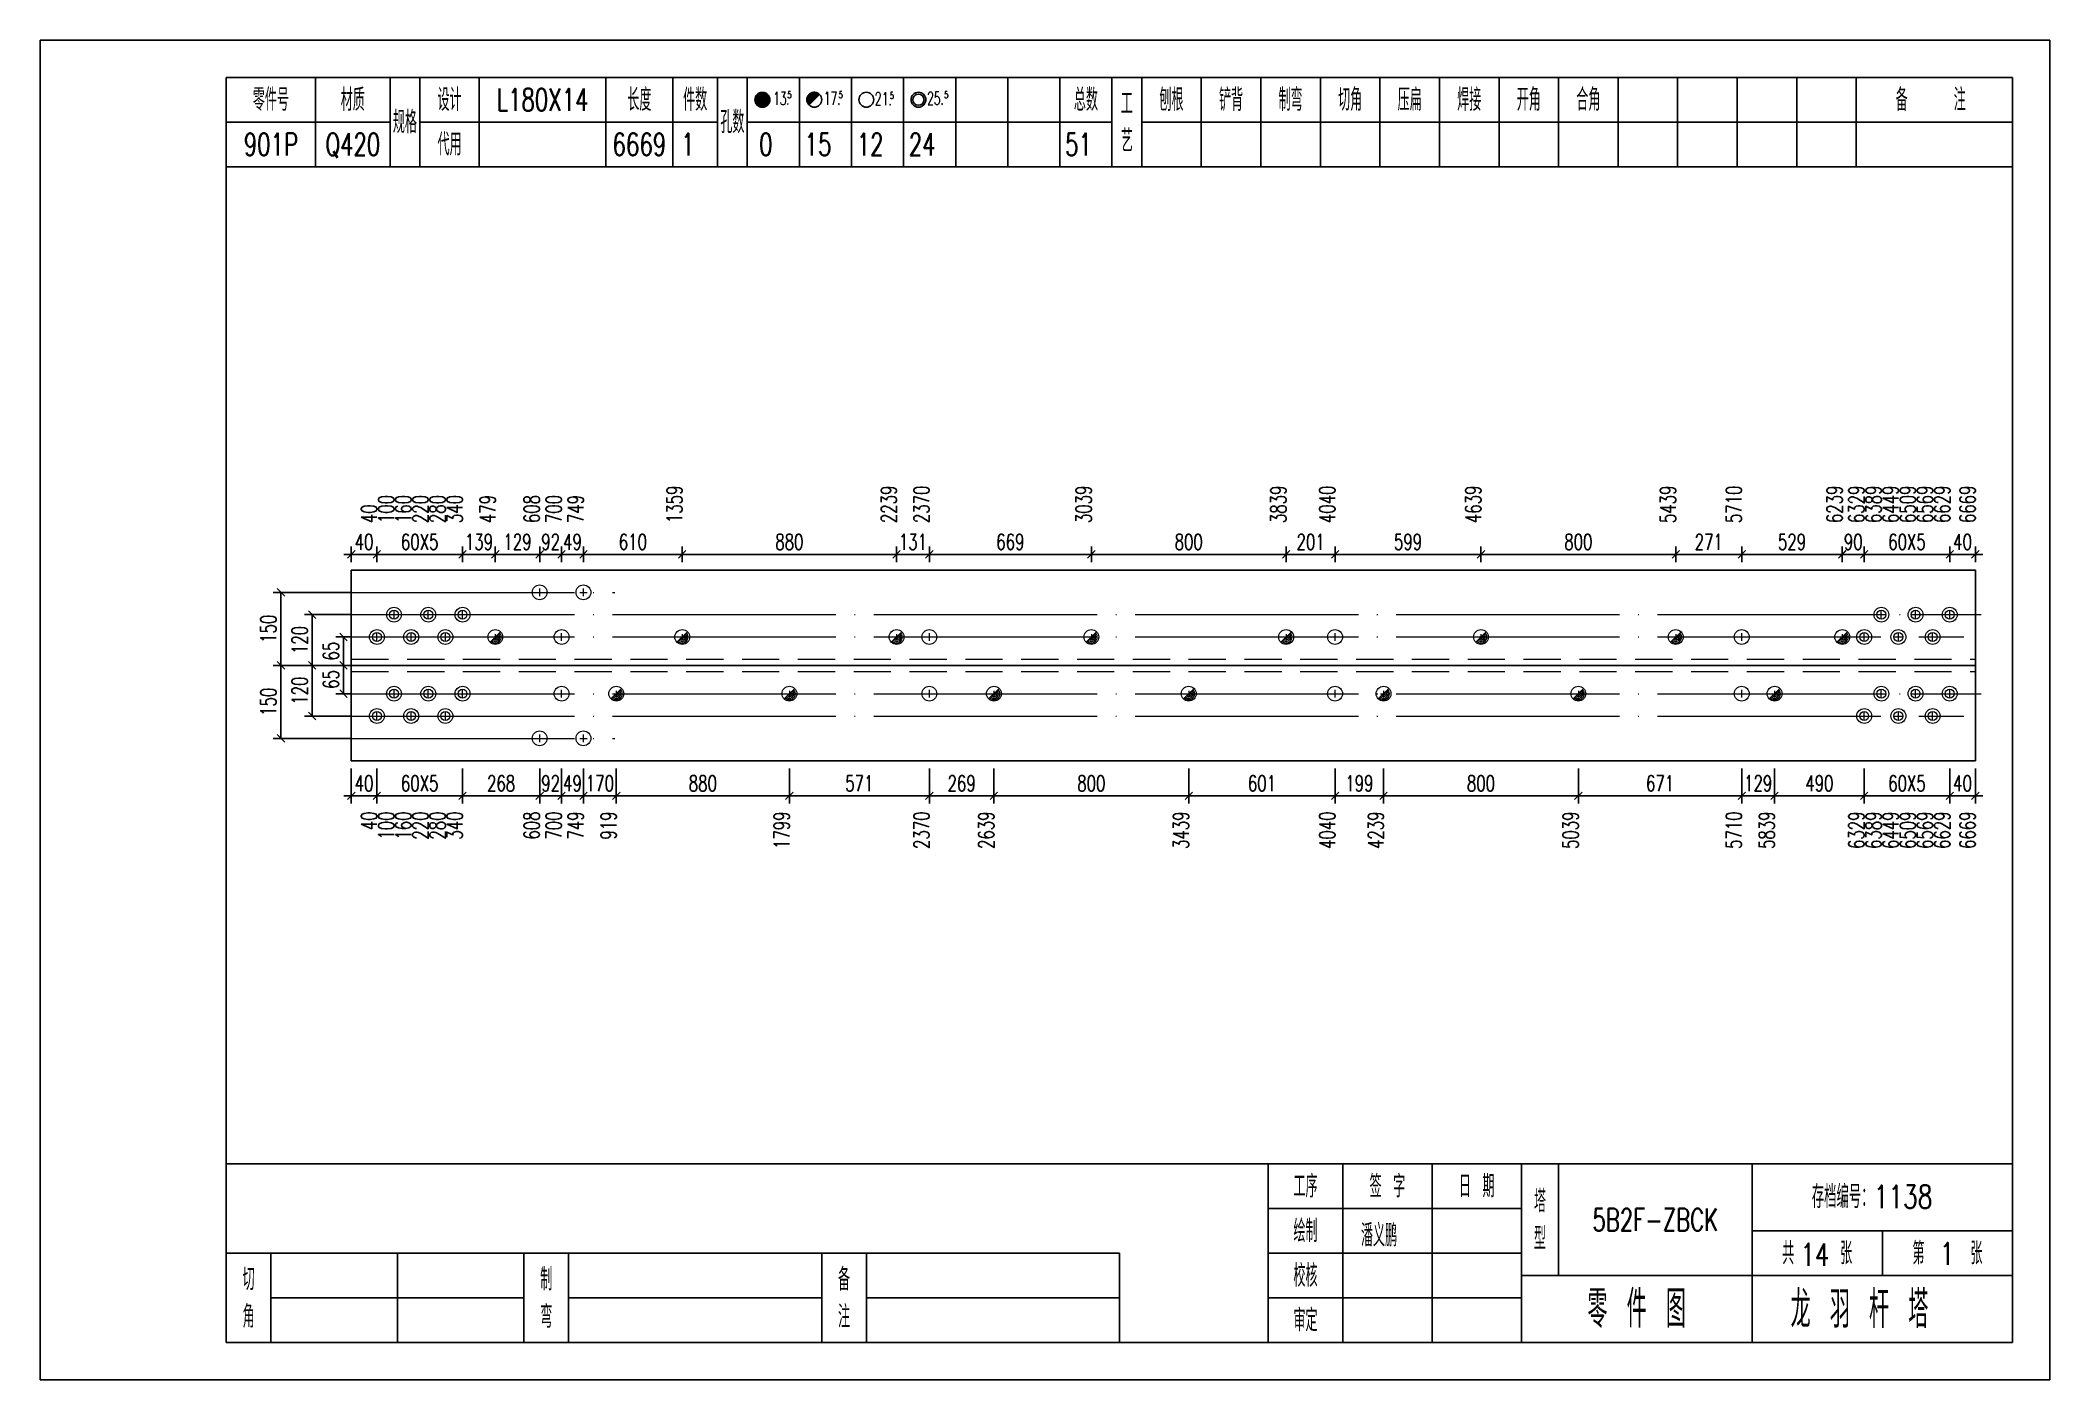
# Model space of a CAD drawing. Header units: millimetres. Extents: x 0 to 30240, y -10896 to -1348.
# Drawn here: x 0 to 270, y -6637.3 to -6457.3 of the extents above; entities that cross this region are included whole.
import ezdxf
from ezdxf.enums import TextEntityAlignment as Align

# ---------------------------------------------------------------- set-up
doc = ezdxf.new("R2010")
doc.units = ezdxf.units.MM
doc.header["$LTSCALE"] = 20
doc.header["$PDMODE"] = 1
doc.linetypes.add('DASHDOT2X', pattern=[1.75, 1.5, -0.125, 0, -0.125])
doc.linetypes.add('HIDDEN', pattern=[0.375, 0.25, -0.125])
for name, color, linetype, lineweight in [('1', 7, 'Continuous', 25), ('11', 3, 'Continuous', 13), ('2', 1, 'HIDDEN', 13), ('5', 1, 'Continuous', 13), ('7', 2, 'DASHDOT2X', 13)]:
    doc.layers.add(name, color=color, linetype=linetype, lineweight=lineweight)
doc.styles.get("Standard").update_dxf_attribs({"font": 'simplex', "width": 0.7, "bigfont": 'gbhzfs.shx'})
doc.styles.add('SYMBOL_TXT', font='txt.shx', dxfattribs={"width": 0.6})
doc.styles.add('TITLE_TXT', font='simplex.shx', dxfattribs={"width": 0.75, "height": 2.5, "bigfont": 'gbhzfs.shx'})
doc.dimstyles.get("Standard").update_dxf_attribs({"dimtxt": 2.1, "dimasz": 1, "dimexe": 1.05, "dimexo": 0, "dimgap": 0.63, "dimtad": 1, "dimzin": 0, "dimdsep": 46, "dimtxsty": 'standard', "dimblk": 'OBLIQUE', "dimblk1": 'OBLIQUE', "dimblk2": 'OBLIQUE', "dimcen": 0.09, "dimadec": 0, "dimazin": 0, "dimtfac": 1, "dimtdec": 1, "dimtix": 1, "dimtmove": 0, "dimatfit": 3, "dimfxl": 0, "dimtolj": 1, "dimtzin": 0, "dimarcsym": 0})
pattern_1 = [(0, (-3, 0), (0, 0.0125), [])]

msp = doc.modelspace()

# ---------------------------------------------------------------- texts
at = {"style": 'TITLE_TXT', "width": 0.75}
for s, p in [('14', (236.521, -6621.974)), ('1', (255.236, -6621.858))]:
    msp.add_text(s, height=3, dxfattribs=at).set_placement(p)
at = {"layer": '1', "width": 0.7}
for s, p in [('L180X14', (67.5, -6465.3)), ('901P', (31, -6471.3)), ('Q420', (42, -6471.3)), ('6669', (80.5, -6471.3)), ('1', (87, -6471.3)), ('0', (97.5, -6471.3)), ('15', (104.5, -6471.3)), ('12', (111.5, -6471.3)), ('24', (118.5, -6471.3)), ('51', (139.5, -6471.3))]:
    msp.add_text(s, height=3, dxfattribs=at).set_placement(p, align=Align.MIDDLE_CENTER)
for s, p in [('1359', (86.274, -6522.19)), ('2239', (115.066, -6522.19)), ('2370', (119.457, -6522.19)), ('3039', (141.239, -6522.19)), ('3839', (167.412, -6522.19)), ('4040', (173.965, -6522.19)), ('4639', (193.585, -6522.19)), ('5439', (219.758, -6522.19)), ('5710', (228.597, -6522.19)), ('6239', (242.128, -6522.19)), ('6329', (245.075, -6522.19)), ('6389', (247.375, -6522.19)), ('6449', (249.675, -6522.19)), ('6509', (251.975, -6522.19)), ('6569', (254.275, -6522.19)), ('6629', (256.593, -6522.19)), ('6669', (260, -6522.19)), ('40', (45.24, -6522.19)), ('100', (47.54, -6522.19)), ('160', (49.84, -6522.19)), ('220', (52.14, -6522.19)), ('280', (54.44, -6522.19)), ('340', (56.74, -6522.19)), ('479', (61.168, -6522.19)), ('608', (67.097, -6522.19)), ('700', (70.05, -6522.19)), ('749', (72.997, -6522.19))]:
    msp.add_text(s, height=2.1, rotation=90, dxfattribs=at).set_placement(p)
for s, p in [('40', (45.24, -6560.935)), ('100', (47.54, -6560.935)), ('160', (49.84, -6560.935)), ('220', (52.14, -6560.935)), ('280', (54.44, -6560.935)), ('340', (56.74, -6560.935)), ('608', (67.096, -6560.935)), ('700', (70.05, -6560.935)), ('749', (72.997, -6560.935)), ('919', (77.408, -6560.935)), ('1799', (100.67, -6560.935)), ('2370', (119.457, -6560.935)), ('2639', (128.152, -6560.935)), ('3439', (154.325, -6560.935)), ('4040', (173.963, -6560.935)), ('4239', (180.498, -6560.935)), ('5039', (206.672, -6560.935)), ('5710', (228.597, -6560.935)), ('5839', (233.031, -6560.935)), ('6329', (245.075, -6560.935)), ('6389', (247.375, -6560.935)), ('6449', (249.675, -6560.935)), ('6509', (251.975, -6560.935)), ('6569', (254.275, -6560.935)), ('6629', (256.593, -6560.935)), ('6669', (260, -6560.935))]:
    msp.add_text(s, height=2.1, rotation=90, dxfattribs=at).set_placement(p, align=Align.RIGHT)
at = {"layer": '1', "insert": (217, -6615.8), "char_height": 3, "width": 26, "attachment_point": 5}
msp.add_mtext('5B2F-ZBCK', dxfattribs=at)

# ---------------------------------------------------------------- blocks, each defined once
blk = doc.blocks.new('M12_HOLE')
h = blk.add_hatch()
h.set_pattern_fill('LINE', scale=0.1, style=0)
h.set_pattern_definition(pattern_1)
h.paths.add_polyline_path([(-5, 0, 1), (-1, 0, 1)])
at = {"color": 7}
blk.add_circle((-3, 0), 2, dxfattribs=at)
at = {"color": 7, "attachment_point": 1, "style": 'SYMBOL_TXT'}
for s, insert, char_height, width in [('13\\f??|b0|i0|c0|p54;.', (-0.12, 2.11), 3.5, 5.7075), ('5', (3.74, 2.26), 1.8, 2.9309)]:
    blk.add_mtext(s, dxfattribs=dict(at, insert=insert, char_height=char_height, width=width))
blk = doc.blocks.new('M16_HOLE')
h = blk.add_hatch()
h.set_pattern_fill('LINE', scale=0.1, style=0)
h.set_pattern_definition(pattern_1)
h.paths.add_polyline_path([(-1.59, 1.41, 0.668179), (-5, 0, 0.198912), (-4.41, -1.41)])
at = {"color": 7}
blk.add_circle((-3, 0), 2, dxfattribs=at)
at = {"color": 7, "attachment_point": 1, "style": 'SYMBOL_TXT'}
for s, insert, char_height, width in [('17.', (-0.44, 2.13), 3.5, 6.3164), ('5', (3.56, 2.25), 1.8, 1.822)]:
    blk.add_mtext(s, dxfattribs=dict(at, insert=insert, char_height=char_height, width=width))
blk = doc.blocks.new('M20_HOLE')
at = {"color": 7}
blk.add_circle((-3, 0), 2, dxfattribs=at)
at = {"color": 7, "attachment_point": 1, "style": 'SYMBOL_TXT'}
for s, insert, char_height, width in [('21.', (-0.69, 2.01), 3.5, 6.0735), ('5', (3.32, 2.01), 1.8, 1.4576)]:
    blk.add_mtext(s, dxfattribs=dict(at, insert=insert, char_height=char_height, width=width))
blk = doc.blocks.new('M24_HOLE')
at = {"color": 7}
for radius in [2, 1.5]:
    blk.add_circle((-3, 0), radius, dxfattribs=at)
at = {"color": 7, "attachment_point": 1, "style": 'SYMBOL_TXT'}
for s, insert, char_height, width in [('25.', (-0.69, 2.13), 3.5, 2.4294), ('5', (3.93, 2.25), 1.8, 1.9435)]:
    blk.add_mtext(s, dxfattribs=dict(at, insert=insert, char_height=char_height, width=width))
blk = doc.blocks.new('JgCard')
for p, q in [((270, 180), (0, 180)), ((0, 180), (0, 0)), ((270, 0), (270, 180)), ((265, 175), (25, 175)), ((25, 175), (25, 5)), ((37, 175), (37, 163)), ((47, 175), (47, 163)), ((51, 175), (51, 163)), ((59, 175), (59, 163)), ((76, 175), (76, 163)), ((85, 175), (85, 163)), ((91, 175), (91, 163)), ((95, 175), (95, 163)), ((102, 175), (102, 163)), ((109, 175), (109, 163)), ((116, 175), (116, 163)), ((123, 175), (123, 163)), ((130, 175), (130, 163)), ((137, 175), (137, 163)), ((144, 175), (144, 163)), ((148, 175), (148, 163)), ((156, 175), (156, 163)), ((164, 175), (164, 163)), ((172, 175), (172, 163)), ((180, 175), (180, 163)), ((188, 175), (188, 163)), ((196, 175), (196, 163)), ((204, 175), (204, 163)), ((212, 175), (212, 163)), ((220, 175), (220, 163)), ((228, 175), (228, 163)), ((236, 175), (236, 163)), ((244, 175), (244, 163)), ((265, 5), (265, 175)), ((25, 169), (47, 169)), ((51, 169), (91, 169)), ((95, 169), (144, 169)), ((148, 169), (265, 169)), ((25, 163), (265, 163)), ((25, 29), (265, 29)), ((165, 5), (165, 29)), ((175, 5), (175, 29)), ((187, 5), (187, 29)), ((199, 5), (199, 29)), ((204, 29), (204, 14)), ((230, 5), (230, 29)), ((165, 23), (199, 23)), ((230, 20), (265, 20)), ((247.5, 20), (247.5, 14)), ((25, 17), (145, 17)), ((31, 5), (31, 17)), ((48, 17), (48, 5)), ((65, 5), (65, 17)), ((71, 5), (71, 17)), ((105, 5), (105, 17)), ((111, 5), (111, 17)), ((145, 5), (145, 17)), ((165, 17), (199, 17)), ((199, 14), (265, 14)), ((31, 11), (65, 11)), ((71, 11), (105, 11)), ((111, 11), (145, 11)), ((165, 11), (199, 11)), ((25, 5), (265, 5)), ((0, 0), (270, 0))]:
    blk.add_line(p, q)
blk.add_lwpolyline([(96.03, 171.99, -1), (98.03, 171.99, -1)], format="xyb", close=True)
blk.add_point((145, 96))
at = {"xscale": 0.5, "yscale": 0.5, "zscale": 0.5}
for name, p in [('M12_HOLE', (98.53, 171.99)), ('M16_HOLE', (105.5, 172)), ('M20_HOLE', (112.5, 172)), ('M24_HOLE', (119.5, 172))]:
    blk.add_blockref(name, p, dxfattribs=at)
at = {"style": 'TITLE_TXT', "width": 0.75}
for s, height, p in [('存档编号：1138', 3.076, (238.02, 23.07)), ('潘义鹏', 3, (177.45, 17.91)), ('龙 羽 杆 塔', 5, (235.17, 6.97))]:
    blk.add_text(s, height=height, dxfattribs=at).set_placement(p)
at = {"attachment_point": 5, "style": 'TITLE_TXT'}
for s, insert, char_height, width in [('零件号', (31, 172), 3, 15), ('材质', (42, 172), 3, 8), ('设计', (55, 172), 3, 8), ('长度', (80.5, 172), 3, 8), ('件数', (88, 172), 3, 6), ('总数', (140.5, 172), 3, 7), ('工\\P艺', (146, 169), 3, 4), ('刨根', (152, 172), 3, 8), ('铲背', (160, 172), 3, 8), ('制弯', (168, 172), 3, 8), ('切角', (176, 172), 3, 8), ('压扁', (184, 172), 3, 8), ('焊接', (192, 172), 3, 8), ('开角', (200, 172), 3, 8), ('合角', (208, 172), 3, 8), ('备    注', (254, 172), 3, 22), ('规格', (49, 169), 3, 4), ('孔数', (93, 169), 3, 4), ('代用', (55, 166), 3, 8), ('工序', (170, 26), 3, 10), ('签 字', (181, 26), 3, 12), ('日 期', (193, 26), 3, 12), ('塔\\P型', (201.5, 21.5), 3, 5), ('绘制', (170, 20), 3, 10), ('共    张', (238.75, 17), 3, 17.5), ('第    张', (256.25, 17), 3, 17.5), ('切\\P角', (28, 11), 3, 6), ('制\\P弯', (68, 11), 3, 6), ('备\\P注', (108, 11), 3, 6), ('校核', (170, 14), 3, 10), ('零 件 图', (214.5, 9.5), 5, 31), ('审定', (170, 8), 3, 10)]:
    blk.add_mtext(s, dxfattribs=dict(at, insert=insert, char_height=char_height, width=width))
blk = doc.blocks.new('M24')
for p, q in [((-0.6, 0), (0.6, 0)), ((0, -0.6), (0, 0.6))]:
    blk.add_line(p, q)
for radius in [1, 0.6]:
    blk.add_circle((0, 0), radius)
blk = doc.blocks.new('M20')
for p, q in [((-0.5, 0), (0.5, 0)), ((0, -0.5), (0, 0.5))]:
    blk.add_line(p, q)
blk.add_circle((0, 0), 1)
blk = doc.blocks.new('M16')
for p, q in [((-0.71, -0.71), (0.71, 0.71)), ((-0.4, 0), (0.4, 0)), ((0, 0.4), (0, -0.4))]:
    blk.add_line(p, q)
blk.add_circle((0, 0), 1)
for radius in [0.8, 0.6, 0.4, 0.2]:
    blk.add_arc((0, 0), radius, 225, 45)
blk = doc.blocks.new('_Oblique')
at = {"color": 0, "linetype": 'ByBlock', "lineweight": -2}
blk.add_line((-0.5, -0.5), (0.5, 0.5), dxfattribs=at)
blk = doc.blocks.new('*D3718')
at = {"layer": '11', "color": 0, "lineweight": -2}
for p, q in [((41.8, -6555.16), (41.8, -6559.88)), ((45.24, -6555.16), (45.24, -6559.88)), ((41.8, -6558.83), (40.8, -6558.83)), ((41.8, -6558.83), (45.24, -6558.83)), ((45.24, -6558.83), (46.24, -6558.83))]:
    blk.add_line(p, q, dxfattribs=at)
at = {"layer": 'Defpoints', "color": 0}
for p in [(41.8, -6555.16), (45.24, -6555.16), (45.24, -6558.83)]:
    blk.add_point(p, dxfattribs=at)
at = {"layer": '11', "color": 0, "lineweight": -2}
blk.add_blockref('_Oblique', (41.8, -6558.83), dxfattribs=at)
at = {"layer": '11', "color": 0, "lineweight": -2, "rotation": 180}
blk.add_blockref('_Oblique', (45.24, -6558.83), dxfattribs=at)
at = {"layer": '11', "color": 0, "insert": (43.52, -6557.15), "char_height": 2.1, "attachment_point": 5}
blk.add_mtext('\\A1;40', dxfattribs=at)
blk = doc.blocks.new('*D3721')
at = {"layer": '11', "color": 0, "lineweight": -2}
for p, q in [((67.11, -6555.16), (67.11, -6559.88)), ((70.05, -6555.16), (70.05, -6559.88)), ((67.11, -6558.83), (66.11, -6558.83)), ((67.11, -6558.83), (70.05, -6558.83)), ((70.05, -6558.83), (71.05, -6558.83))]:
    blk.add_line(p, q, dxfattribs=at)
at = {"layer": 'Defpoints', "color": 0}
for p in [(67.11, -6555.16), (70.05, -6555.16), (70.05, -6558.83)]:
    blk.add_point(p, dxfattribs=at)
at = {"layer": '11', "color": 0, "lineweight": -2}
blk.add_blockref('_Oblique', (67.11, -6558.83), dxfattribs=at)
at = {"layer": '11', "color": 0, "lineweight": -2, "rotation": 180}
blk.add_blockref('_Oblique', (70.05, -6558.83), dxfattribs=at)
at = {"layer": '11', "color": 0, "insert": (68.58, -6557.15), "char_height": 2.1, "attachment_point": 5}
blk.add_mtext('\\A1;92', dxfattribs=at)
blk = doc.blocks.new('*D3722')
at = {"layer": '11', "color": 0, "lineweight": -2}
for p, q in [((70.05, -6555.16), (70.05, -6559.88)), ((72.99, -6555.16), (72.99, -6559.88)), ((70.05, -6558.83), (69.05, -6558.83)), ((70.05, -6558.83), (72.99, -6558.83)), ((72.99, -6558.83), (73.99, -6558.83))]:
    blk.add_line(p, q, dxfattribs=at)
at = {"layer": 'Defpoints', "color": 0}
for p in [(70.05, -6555.16), (72.99, -6555.16), (72.99, -6558.83)]:
    blk.add_point(p, dxfattribs=at)
at = {"layer": '11', "color": 0, "lineweight": -2}
blk.add_blockref('_Oblique', (70.05, -6558.83), dxfattribs=at)
at = {"layer": '11', "color": 0, "lineweight": -2, "rotation": 180}
blk.add_blockref('_Oblique', (72.99, -6558.83), dxfattribs=at)
at = {"layer": '11', "color": 0, "insert": (71.52, -6557.15), "char_height": 2.1, "attachment_point": 5}
blk.add_mtext('\\A1;49', dxfattribs=at)
blk = doc.blocks.new('*D3723')
at = {"layer": '11', "color": 0, "lineweight": -2}
for p, q in [((72.99, -6555.16), (72.99, -6559.88)), ((77.4, -6555.16), (77.4, -6559.88)), ((72.99, -6558.83), (71.99, -6558.83)), ((72.99, -6558.83), (77.4, -6558.83)), ((77.4, -6558.83), (78.4, -6558.83))]:
    blk.add_line(p, q, dxfattribs=at)
at = {"layer": 'Defpoints', "color": 0}
for p in [(72.99, -6555.16), (77.4, -6555.16), (77.4, -6558.83)]:
    blk.add_point(p, dxfattribs=at)
at = {"layer": '11', "color": 0, "lineweight": -2}
blk.add_blockref('_Oblique', (72.99, -6558.83), dxfattribs=at)
at = {"layer": '11', "color": 0, "lineweight": -2, "rotation": 180}
blk.add_blockref('_Oblique', (77.4, -6558.83), dxfattribs=at)
at = {"layer": '11', "color": 0, "insert": (75.2, -6557.15), "char_height": 2.1, "attachment_point": 5}
blk.add_mtext('\\A1;170', dxfattribs=at)
blk = doc.blocks.new('*D3732')
at = {"layer": '11', "color": 0, "lineweight": -2}
for p, q in [((228.61, -6555.16), (228.61, -6559.88)), ((233.02, -6555.16), (233.02, -6559.88)), ((228.61, -6558.83), (227.61, -6558.83)), ((228.61, -6558.83), (233.02, -6558.83)), ((233.02, -6558.83), (234.02, -6558.83))]:
    blk.add_line(p, q, dxfattribs=at)
at = {"layer": 'Defpoints', "color": 0}
for p in [(228.61, -6555.16), (233.02, -6555.16), (233.02, -6558.83)]:
    blk.add_point(p, dxfattribs=at)
at = {"layer": '11', "color": 0, "lineweight": -2}
blk.add_blockref('_Oblique', (228.61, -6558.83), dxfattribs=at)
at = {"layer": '11', "color": 0, "lineweight": -2, "rotation": 180}
blk.add_blockref('_Oblique', (233.02, -6558.83), dxfattribs=at)
at = {"layer": '11', "color": 0, "insert": (230.82, -6557.15), "char_height": 2.1, "attachment_point": 5}
blk.add_mtext('\\A1;129', dxfattribs=at)
blk = doc.blocks.new('*D3735')
at = {"layer": '11', "color": 0, "lineweight": -2}
for p, q in [((256.56, -6555.16), (256.56, -6559.88)), ((260, -6555.16), (260, -6559.88)), ((256.56, -6558.83), (255.56, -6558.83)), ((256.56, -6558.83), (260, -6558.83)), ((260, -6558.83), (261, -6558.83))]:
    blk.add_line(p, q, dxfattribs=at)
at = {"layer": 'Defpoints', "color": 0}
for p in [(256.56, -6555.16), (260, -6555.16), (260, -6558.83)]:
    blk.add_point(p, dxfattribs=at)
at = {"layer": '11', "color": 0, "lineweight": -2}
blk.add_blockref('_Oblique', (256.56, -6558.83), dxfattribs=at)
at = {"layer": '11', "color": 0, "lineweight": -2, "rotation": 180}
blk.add_blockref('_Oblique', (260, -6558.83), dxfattribs=at)
at = {"layer": '11', "color": 0, "insert": (258.28, -6557.15), "char_height": 2.1, "attachment_point": 5}
blk.add_mtext('\\A1;40', dxfattribs=at)
blk = doc.blocks.new('*D3736')
at = {"layer": '11', "color": 0, "lineweight": -2}
for p, q in [((41.8, -6527.44), (41.8, -6525.34)), ((45.24, -6527.44), (45.24, -6525.34)), ((41.8, -6526.39), (40.8, -6526.39)), ((41.8, -6526.39), (45.24, -6526.39)), ((45.24, -6526.39), (46.24, -6526.39))]:
    blk.add_line(p, q, dxfattribs=at)
at = {"layer": 'Defpoints', "color": 0}
for p in [(41.8, -6527.44), (45.24, -6526.39), (45.24, -6527.44)]:
    blk.add_point(p, dxfattribs=at)
at = {"layer": '11', "color": 0, "lineweight": -2}
blk.add_blockref('_Oblique', (41.8, -6526.39), dxfattribs=at)
at = {"layer": '11', "color": 0, "lineweight": -2, "rotation": 180}
blk.add_blockref('_Oblique', (45.24, -6526.39), dxfattribs=at)
at = {"layer": '11', "color": 0, "insert": (43.52, -6524.71), "char_height": 2.1, "attachment_point": 5}
blk.add_mtext('\\A1;40', dxfattribs=at)
blk = doc.blocks.new('*D3738')
at = {"layer": '11', "color": 0, "lineweight": -2}
for p, q in [((56.74, -6527.44), (56.74, -6525.34)), ((61.15, -6527.44), (61.15, -6525.34)), ((56.74, -6526.39), (55.74, -6526.39)), ((56.74, -6526.39), (61.15, -6526.39)), ((61.15, -6526.39), (62.15, -6526.39))]:
    blk.add_line(p, q, dxfattribs=at)
at = {"layer": 'Defpoints', "color": 0}
for p in [(56.74, -6527.44), (61.15, -6526.39), (61.15, -6527.44)]:
    blk.add_point(p, dxfattribs=at)
at = {"layer": '11', "color": 0, "lineweight": -2}
blk.add_blockref('_Oblique', (56.74, -6526.39), dxfattribs=at)
at = {"layer": '11', "color": 0, "lineweight": -2, "rotation": 180}
blk.add_blockref('_Oblique', (61.15, -6526.39), dxfattribs=at)
at = {"layer": '11', "color": 0, "insert": (58.95, -6524.71), "char_height": 2.1, "attachment_point": 5}
blk.add_mtext('\\A1;139', dxfattribs=at)
blk = doc.blocks.new('*D3740')
at = {"layer": '11', "color": 0, "lineweight": -2}
for p, q in [((67.11, -6527.44), (67.11, -6525.34)), ((70.05, -6527.44), (70.05, -6525.34)), ((67.11, -6526.39), (66.11, -6526.39)), ((67.11, -6526.39), (70.05, -6526.39)), ((70.05, -6526.39), (71.05, -6526.39))]:
    blk.add_line(p, q, dxfattribs=at)
at = {"layer": 'Defpoints', "color": 0}
for p in [(67.11, -6527.44), (70.05, -6526.39), (70.05, -6527.44)]:
    blk.add_point(p, dxfattribs=at)
at = {"layer": '11', "color": 0, "lineweight": -2}
blk.add_blockref('_Oblique', (67.11, -6526.39), dxfattribs=at)
at = {"layer": '11', "color": 0, "lineweight": -2, "rotation": 180}
blk.add_blockref('_Oblique', (70.05, -6526.39), dxfattribs=at)
at = {"layer": '11', "color": 0, "insert": (68.58, -6524.71), "char_height": 2.1, "attachment_point": 5}
blk.add_mtext('\\A1;92', dxfattribs=at)
blk = doc.blocks.new('*D3741')
at = {"layer": '11', "color": 0, "lineweight": -2}
for p, q in [((70.05, -6527.44), (70.05, -6525.34)), ((72.99, -6527.44), (72.99, -6525.34)), ((70.05, -6526.39), (69.05, -6526.39)), ((70.05, -6526.39), (72.99, -6526.39)), ((72.99, -6526.39), (73.99, -6526.39))]:
    blk.add_line(p, q, dxfattribs=at)
at = {"layer": 'Defpoints', "color": 0}
for p in [(70.05, -6527.44), (72.99, -6526.39), (72.99, -6527.44)]:
    blk.add_point(p, dxfattribs=at)
at = {"layer": '11', "color": 0, "lineweight": -2}
blk.add_blockref('_Oblique', (70.05, -6526.39), dxfattribs=at)
at = {"layer": '11', "color": 0, "lineweight": -2, "rotation": 180}
blk.add_blockref('_Oblique', (72.99, -6526.39), dxfattribs=at)
at = {"layer": '11', "color": 0, "insert": (71.52, -6524.71), "char_height": 2.1, "attachment_point": 5}
blk.add_mtext('\\A1;49', dxfattribs=at)
blk = doc.blocks.new('*D3752')
at = {"layer": '11', "color": 0, "lineweight": -2}
for p, q in [((242.12, -6527.44), (242.12, -6525.34)), ((245.06, -6527.44), (245.06, -6525.34)), ((242.12, -6526.39), (241.12, -6526.39)), ((242.12, -6526.39), (245.06, -6526.39)), ((245.06, -6526.39), (246.06, -6526.39))]:
    blk.add_line(p, q, dxfattribs=at)
at = {"layer": 'Defpoints', "color": 0}
for p in [(242.12, -6527.44), (245.06, -6526.39), (245.06, -6527.44)]:
    blk.add_point(p, dxfattribs=at)
at = {"layer": '11', "color": 0, "lineweight": -2}
blk.add_blockref('_Oblique', (242.12, -6526.39), dxfattribs=at)
at = {"layer": '11', "color": 0, "lineweight": -2, "rotation": 180}
blk.add_blockref('_Oblique', (245.06, -6526.39), dxfattribs=at)
at = {"layer": '11', "color": 0, "insert": (243.59, -6524.71), "char_height": 2.1, "attachment_point": 5}
blk.add_mtext('\\A1;90', dxfattribs=at)
blk = doc.blocks.new('*D3754')
at = {"layer": '11', "color": 0, "lineweight": -2}
for p, q in [((256.56, -6527.44), (256.56, -6525.34)), ((260, -6527.44), (260, -6525.34)), ((256.56, -6526.39), (255.56, -6526.39)), ((256.56, -6526.39), (260, -6526.39)), ((260, -6526.39), (261, -6526.39))]:
    blk.add_line(p, q, dxfattribs=at)
at = {"layer": 'Defpoints', "color": 0}
for p in [(256.56, -6527.44), (260, -6526.39), (260, -6527.44)]:
    blk.add_point(p, dxfattribs=at)
at = {"layer": '11', "color": 0, "lineweight": -2}
blk.add_blockref('_Oblique', (256.56, -6526.39), dxfattribs=at)
at = {"layer": '11', "color": 0, "lineweight": -2, "rotation": 180}
blk.add_blockref('_Oblique', (260, -6526.39), dxfattribs=at)
at = {"layer": '11', "color": 0, "insert": (258.28, -6524.71), "char_height": 2.1, "attachment_point": 5}
blk.add_mtext('\\A1;40', dxfattribs=at)

# ---------------------------------------------------------------- dimensions: what is measured, and where the dimension line sits
at = {"layer": '1'}
for base, p1, p2, text in [((32.35, -6531.49), (41.75, -6541.3), (41.75, -6531.49), '150'), ((36.55, -6534.49), (41.75, -6541.3), (41.75, -6534.49), '120'), ((40.75, -6537.49), (41.75, -6541.3), (41.75, -6537.49), '65'), ((32.35, -6541.3), (41.75, -6551.11), (41.75, -6541.3), '150'), ((36.55, -6541.3), (41.75, -6548.11), (41.75, -6541.3), '120'), ((40.75, -6541.3), (41.75, -6545.11), (41.75, -6541.3), '65')]:
    msp.add_linear_dim(base=base, p1=p1, p2=p2, angle=90, text=text, dimstyle='standard', dxfattribs=at).render()
at = {"layer": '11'}
for base, p1, p2, text, picture, middle in [((45.24, -6526.39), (41.8, -6527.44), (45.24, -6527.44), '40', '*D3736', (43.52, -6524.71)), ((61.15, -6526.39), (56.74, -6527.44), (61.15, -6527.44), '139', '*D3738', (58.945, -6524.71)), ((70.05, -6526.39), (67.11, -6527.44), (70.05, -6527.44), '92', '*D3740', (68.58, -6524.71)), ((72.99, -6526.39), (70.05, -6527.44), (72.99, -6527.44), '49', '*D3741', (71.52, -6524.71)), ((245.06, -6526.39), (242.115, -6527.44), (245.06, -6527.44), '90', '*D3752', (243.588, -6524.71)), ((260, -6526.39), (256.56, -6527.44), (260, -6527.44), '40', '*D3754', (258.28, -6524.71)), ((45.24, -6558.835), (41.8, -6555.16), (45.24, -6555.16), '40', '*D3718', (43.52, -6557.155)), ((70.05, -6558.835), (67.11, -6555.16), (70.05, -6555.16), '92', '*D3721', (68.58, -6557.155)), ((72.99, -6558.835), (70.05, -6555.16), (72.99, -6555.16), '49', '*D3722', (71.52, -6557.155)), ((77.4, -6558.835), (72.99, -6555.16), (77.4, -6555.16), '170', '*D3723', (75.195, -6557.155)), ((233.022, -6558.835), (228.612, -6555.16), (233.022, -6555.16), '129', '*D3732', (230.817, -6557.155)), ((260, -6558.835), (256.56, -6555.16), (260, -6555.16), '40', '*D3735', (258.28, -6557.155))]:
    dim = msp.add_linear_dim(base=base, p1=p1, p2=p2, text=text, dimstyle='standard', dxfattribs=at)
    dim.commit()
    dim.dimension.update_dxf_attribs({"geometry": picture, "text_midpoint": middle})
for base, p1, p2, text in [((56.74, -6526.39), (45.24, -6527.44), (56.74, -6527.44), '60X5'), ((67.11, -6526.39), (61.15, -6527.44), (67.11, -6527.44), '129'), ((86.262, -6526.39), (72.99, -6527.44), (86.262, -6527.44), '610'), ((115.053, -6526.39), (86.262, -6527.44), (115.053, -6527.44), '880'), ((119.463, -6526.39), (115.053, -6527.44), (119.463, -6527.44), '131'), ((141.226, -6526.39), (119.463, -6527.44), (141.226, -6527.44), '669'), ((167.399, -6526.39), (141.226, -6527.44), (167.399, -6527.44), '800'), ((173.975, -6526.39), (167.399, -6527.44), (173.975, -6527.44), '201'), ((193.573, -6526.39), (173.975, -6527.44), (193.573, -6527.44), '599'), ((219.746, -6526.39), (193.573, -6527.44), (219.746, -6527.44), '800'), ((228.612, -6526.39), (219.746, -6527.44), (228.612, -6527.44), '271'), ((242.115, -6526.39), (228.612, -6527.44), (242.115, -6527.44), '529'), ((256.56, -6526.39), (245.06, -6527.44), (256.56, -6527.44), '60X5'), ((56.74, -6558.835), (45.24, -6555.16), (56.74, -6555.16), '60X5'), ((67.11, -6558.835), (56.74, -6555.16), (67.11, -6555.16), '268'), ((100.657, -6558.835), (77.4, -6555.16), (100.657, -6555.16), '880'), ((119.463, -6558.835), (100.657, -6555.16), (119.463, -6555.16), '571'), ((128.139, -6558.835), (119.463, -6555.16), (128.139, -6555.16), '269'), ((154.313, -6558.835), (128.139, -6555.16), (154.313, -6555.16), '800'), ((173.975, -6558.835), (154.313, -6555.16), (173.975, -6555.16), '601'), ((180.486, -6558.835), (173.975, -6555.16), (180.486, -6555.16), '199'), ((206.659, -6558.835), (180.486, -6555.16), (206.659, -6555.16), '800'), ((228.612, -6558.835), (206.659, -6555.16), (228.612, -6555.16), '671'), ((245.06, -6558.835), (233.022, -6555.16), (245.06, -6555.16), '490'), ((256.56, -6558.835), (245.06, -6555.16), (256.56, -6555.16), '60X5')]:
    msp.add_linear_dim(base=base, p1=p1, p2=p2, text=text, dimstyle='standard', dxfattribs=at).render()

# ---------------------------------------------------------------- linework, layer by layer
at = {"layer": '1'}
for p, q in [((41.8, -6528.49), (41.8, -6554.11)), ((41.8, -6528.49), (260, -6528.49)), ((260, -6528.49), (260, -6554.11)), ((41.8, -6541.3), (260, -6541.3)), ((41.8, -6554.11), (260, -6554.11))]:
    msp.add_line(p, q, dxfattribs=at)
at = {"layer": '2'}
for p, q in [((41.8, -6540.479), (260, -6540.479)), ((41.8, -6542.12), (260, -6542.12))]:
    msp.add_line(p, q, dxfattribs=at)
at = {"layer": '7'}
for p, q in [((41.8, -6531.49), (77.19, -6531.49)), ((41.8, -6534.49), (260.76, -6534.49)), ((41.8, -6537.49), (258.46, -6537.49)), ((41.8, -6545.11), (260.76, -6545.11)), ((41.8, -6548.11), (258.46, -6548.11)), ((41.8, -6551.11), (77.19, -6551.11))]:
    msp.add_line(p, q, dxfattribs=at)

# ---------------------------------------------------------------- block references
at = {"layer": '1'}
msp.add_blockref('JgCard', (0, -6637.3), dxfattribs=at)
at = {"layer": '5'}
for name, p in [('M20', (67.11, -6531.49)), ('M20', (72.99, -6531.49)), ('M24', (47.54, -6534.49)), ('M24', (52.14, -6534.49)), ('M24', (56.74, -6534.49)), ('M24', (247.36, -6534.49)), ('M24', (251.96, -6534.49)), ('M24', (256.56, -6534.49)), ('M24', (45.24, -6537.49)), ('M24', (49.84, -6537.49)), ('M24', (54.44, -6537.49)), ('M16', (61.15, -6537.49)), ('M20', (70.05, -6537.49)), ('M16', (86.262, -6537.49)), ('M16', (115.053, -6537.49)), ('M20', (119.463, -6537.49)), ('M16', (141.226, -6537.49)), ('M16', (167.399, -6537.49)), ('M20', (173.975, -6537.49)), ('M16', (193.573, -6537.49)), ('M16', (219.746, -6537.49)), ('M20', (228.612, -6537.49)), ('M16', (242.115, -6537.49)), ('M24', (245.06, -6537.49)), ('M24', (249.66, -6537.49)), ('M24', (254.26, -6537.49)), ('M24', (47.54, -6545.11)), ('M24', (52.14, -6545.11)), ('M24', (56.74, -6545.11)), ('M20', (70.05, -6545.11)), ('M16', (77.4, -6545.11)), ('M16', (100.657, -6545.11)), ('M20', (119.463, -6545.11)), ('M16', (128.139, -6545.11)), ('M16', (154.313, -6545.11)), ('M20', (173.975, -6545.11)), ('M16', (180.486, -6545.11)), ('M16', (206.659, -6545.11)), ('M20', (228.612, -6545.11)), ('M16', (233.022, -6545.11)), ('M24', (247.36, -6545.11)), ('M24', (251.96, -6545.11)), ('M24', (256.56, -6545.11)), ('M24', (45.24, -6548.11)), ('M24', (49.84, -6548.11)), ('M24', (54.44, -6548.11)), ('M24', (245.06, -6548.11)), ('M24', (249.66, -6548.11)), ('M24', (254.26, -6548.11)), ('M20', (67.11, -6551.11)), ('M20', (72.99, -6551.11))]:
    msp.add_blockref(name, p, dxfattribs=at)

msp.set_redraw_order([(e.dxf.handle, doc.entitydb.next_handle()) for e in msp.query("TEXT MTEXT ATTDEF DIMENSION ARC_DIMENSION")])  # texts and dimensions are drawn at this point

doc.saveas('drawing.dxf')
